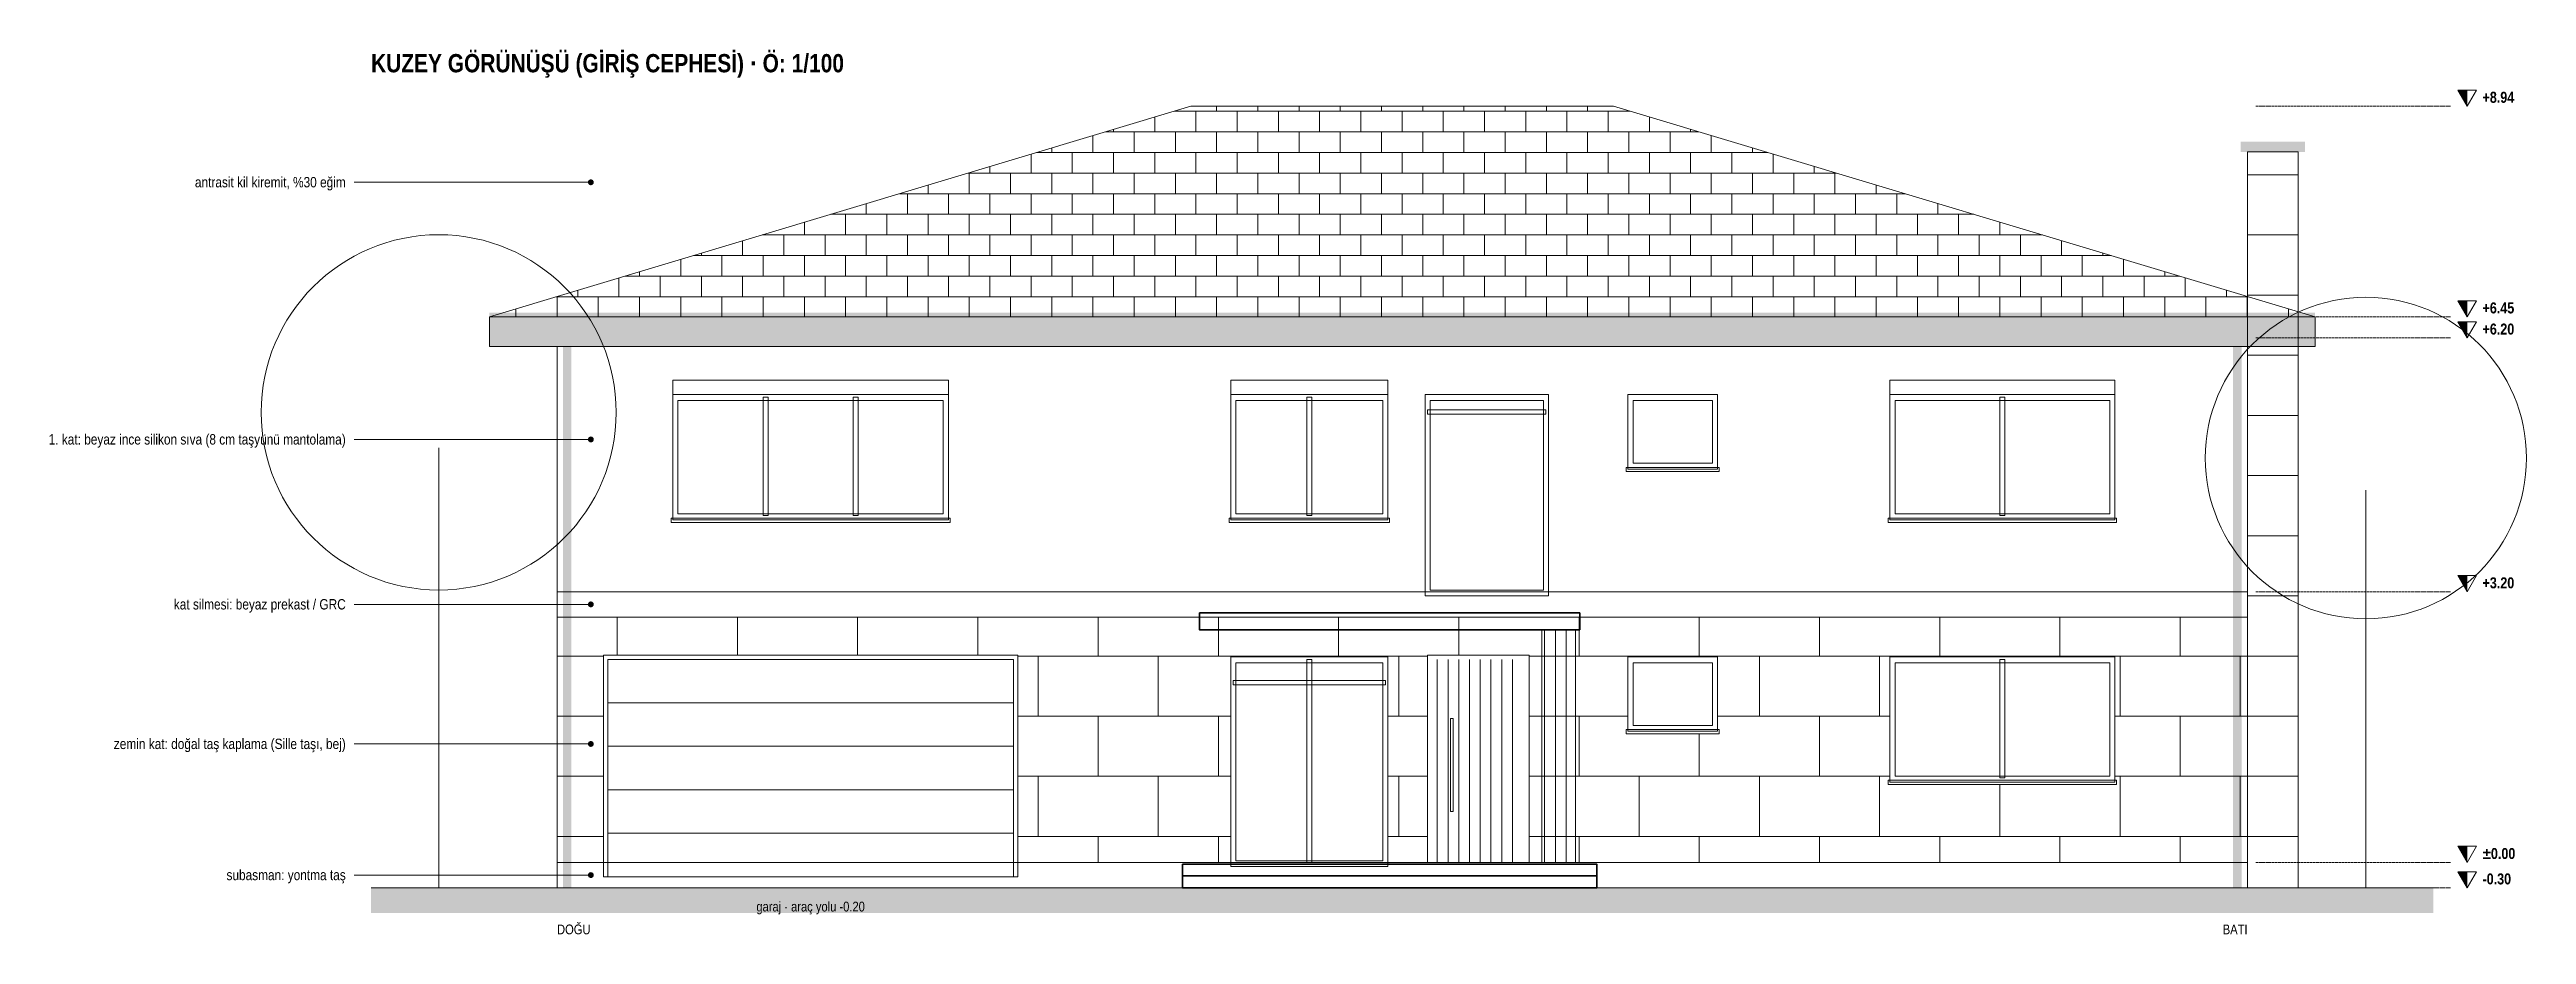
# Model space of a CAD drawing. Header units: centimetres. Extents: x -864 to 7399, y -55958 to -4337.
# Drawn here: x -600 to 2330, y -40085 to -39039 of the extents above; entities that cross this region are included whole.
import ezdxf
from ezdxf.enums import TextEntityAlignment as Align

# ---------------------------------------------------------------- set-up
doc = ezdxf.new("R2010")
doc.units = ezdxf.units.CM
doc.header["$LTSCALE"] = 0.25
doc.linetypes.add('ACAD_ISO02W100', pattern=[15, 12, -3])
for name, color, linetype, lineweight in [('M-BACA-TUGLA-1', 116, 'Continuous', 9), ('M-BACA-TUGLA-1-T', 8, 'Continuous', 5), ('M-BITK-AGAC-1', 70, 'Continuous', 9), ('M-CKAP-KIREMIT-1', 66, 'Continuous', 9), ('M-CKAP-KIREMIT-1-T', 8, 'Continuous', 5), ('M-CVRE-ZEMIN', 45, 'Continuous', 18), ('M-CVRE-ZEMIN-T', 8, 'Continuous', 5), ('M-DUVK-AHSAP-1', 126, 'Continuous', 5), ('M-DUVK-AHSAP-1-T', 8, 'Continuous', 5), ('M-DUVK-DOGALTAS-1', 139, 'Continuous', 5), ('M-DUVK-DOGALTAS-1-T', 8, 'Continuous', 5), ('M-DUVK-PREKAST-1', 127, 'Continuous', 5), ('M-GOST-KESITKOT', 46, 'Continuous', 9), ('M-GOST-YAZI', 2, 'Continuous', 9), ('M-KPKN-AHSAP-1', 93, 'Continuous', 9), ('M-PNKS-ALUMINYUM-1', 171, 'Continuous', 9), ('M-SIVA-1', 52, 'Continuous', 5), ('M-TASI-BETONARME-1', 5, 'Continuous', 35), ('M-YIBO-SAC-1', 12, 'Continuous', 9)]:
    doc.layers.add(name, color=color, linetype=linetype, lineweight=lineweight)
doc.styles.add('YAZI', font='arialn.ttf')
doc.styles.add('YAZI-KALIN', font='arialnb.ttf')

msp = doc.modelspace()

# ---------------------------------------------------------------- texts
at = {"layer": 'M-GOST-KESITKOT', "style": 'YAZI-KALIN'}
for s, p in [('+8.94', (2278, -39102)), ('+6.45', (2278, -39351)), ('+6.20', (2278, -39376)), ('+3.20', (2278, -39676)), ('%%p0.00', (2278, -39996)), ('-0.30', (2278, -40026))]:
    msp.add_text(s, height=12.96, dxfattribs=at).set_placement(p)
at = {"layer": 'M-GOST-YAZI'}
for s, height, style, p in [('KUZEY GÖRÜNÜŞÜ (GİRİŞ CEPHESİ) · Ö: 1/100', 21.6, 'YAZI-KALIN', (-220, -39066)), ('DOĞU', 11.52, 'YAZI', (0, -40085))]:
    msp.add_text(s, height=height, dxfattribs=dict(at, style=style)).set_placement(p)
at = {"layer": 'M-GOST-YAZI', "style": 'YAZI'}
for s, height, p in [('antrasit kil kiremit, %30 eğim', 12.24, (-250, -39202)), ('1. kat: beyaz ince silikon sıva (8 cm taşyünü mantolama)', 12.24, (-250, -39506)), ('kat silmesi: beyaz prekast / GRC', 12.24, (-250, -39701)), ('zemin kat: doğal taş kaplama (Sille taşı, bej)', 12.24, (-250, -39866)), ('subasman: yontma taş', 12.24, (-250, -40021)), ('BATI', 11.52, (2000, -40085))]:
    msp.add_text(s, height=height, dxfattribs=at).set_placement(p, align=Align.RIGHT)
msp.add_text('garaj · araç yolu -0.20', height=11.52, dxfattribs=at).set_placement((300, -40058), align=Align.CENTER)

# ---------------------------------------------------------------- hatches: boundary and pattern name
at = {"layer": 'M-BACA-TUGLA-1-T'}
h = msp.add_hatch(color=256, dxfattribs=at)
h.dxf.hatch_style = 1
h.paths.add_polyline_path([(1992, -39148), (2068, -39148), (2068, -39160), (1992, -39160)])
h = msp.add_hatch(dxfattribs=at)
h.set_pattern_fill('AR-B816', scale=0.35)
h.paths.add_polyline_path([(2000, -39160), (2060, -39160), (2060, -40030), (2000, -40030)])
at = {"layer": 'M-CKAP-KIREMIT-1-T'}
h = msp.add_hatch(dxfattribs=at)
h.set_pattern_fill('AR-B816', scale=0.12)
h.paths.add_polyline_path([(2080, -39355), (1250, -39106), (750, -39106), (-80, -39355)])
h = msp.add_hatch(color=256, dxfattribs=at)
h.dxf.hatch_style = 1
h.paths.add_polyline_path([(-80, -39350), (2080, -39350), (2080, -39360), (-80, -39360)])
h = msp.add_hatch(color=256, dxfattribs=at)
h.dxf.hatch_style = 1
h.paths.add_polyline_path([(-80, -39355), (2080, -39355), (2080, -39390), (-80, -39390)])
at = {"layer": 'M-CVRE-ZEMIN-T'}
h = msp.add_hatch(dxfattribs=at)
h.set_pattern_fill('EARTH', scale=5)
h.paths.add_polyline_path([(-220, -40030), (2220, -40030), (2220, -40060), (-220, -40060)])
at = {"layer": 'M-DUVK-AHSAP-1-T'}
h = msp.add_hatch(dxfattribs=at)
h.set_pattern_fill('LINE', scale=4, angle=90)
h.paths.add_polyline_path([(1165, -39725), (1205, -39725), (1205, -40000), (1165, -40000)])
h = msp.add_hatch(dxfattribs=at)
h.set_pattern_fill('LINE', scale=4, angle=90)
h.paths.add_polyline_path([(1037, -39760), (1143, -39760), (1143, -40000), (1037, -40000)])
at = {"layer": 'M-DUVK-DOGALTAS-1-T'}
h = msp.add_hatch(dxfattribs=at)
h.set_pattern_fill('AR-B816', scale=0.35)
h.paths.add_polyline_path([(0, -39710), (2000, -39710), (2000, -39755), (0, -39755)])
h = msp.add_hatch(dxfattribs=at)
h.set_pattern_fill('AR-B816', scale=0.35)
h.paths.add_polyline_path([(0, -39755), (55, -39755), (55, -39757), (0, -39757)])
h = msp.add_hatch(dxfattribs=at)
h.set_pattern_fill('AR-B816', scale=0.35)
h.paths.add_polyline_path([(0, -39757), (55, -39757), (55, -39843), (0, -39843)])
h = msp.add_hatch(dxfattribs=at)
h.set_pattern_fill('AR-B816', scale=0.35)
h.paths.add_polyline_path([(545, -39755), (1030, -39755), (1030, -39757), (545, -39757)])
h = msp.add_hatch(dxfattribs=at)
h.set_pattern_fill('AR-B816', scale=0.35)
h.paths.add_polyline_path([(545, -39757), (797, -39757), (797, -39843), (545, -39843)])
h = msp.add_hatch(dxfattribs=at)
h.set_pattern_fill('AR-B816', scale=0.35)
h.paths.add_polyline_path([(983, -39757), (1030, -39757), (1030, -39843), (983, -39843)])
h = msp.add_hatch(dxfattribs=at)
h.set_pattern_fill('AR-B816', scale=0.35)
h.paths.add_polyline_path([(1150, -39755), (2000, -39755), (2000, -39757), (1150, -39757)])
h = msp.add_hatch(dxfattribs=at)
h.set_pattern_fill('AR-B816', scale=0.35)
h.paths.add_polyline_path([(1150, -39757), (1267, -39757), (1267, -39843), (1150, -39843)])
h = msp.add_hatch(dxfattribs=at)
h.set_pattern_fill('AR-B816', scale=0.35)
h.paths.add_polyline_path([(1373, -39757), (1577, -39757), (1577, -39843), (1373, -39843)])
h = msp.add_hatch(dxfattribs=at)
h.set_pattern_fill('AR-B816', scale=0.35)
h.paths.add_polyline_path([(1843, -39757), (2000, -39757), (2000, -39903), (1843, -39903)])
h = msp.add_hatch(dxfattribs=at)
h.set_pattern_fill('AR-B816', scale=0.35)
h.paths.add_polyline_path([(0, -39843), (55, -39843), (55, -39845), (0, -39845)])
h = msp.add_hatch(dxfattribs=at)
h.set_pattern_fill('AR-B816', scale=0.35)
h.paths.add_polyline_path([(0, -39845), (55, -39845), (55, -39848), (0, -39848)])
h = msp.add_hatch(dxfattribs=at)
h.set_pattern_fill('AR-B816', scale=0.35)
h.paths.add_polyline_path([(0, -39848), (55, -39848), (55, -39903), (0, -39903)])
h = msp.add_hatch(dxfattribs=at)
h.set_pattern_fill('AR-B816', scale=0.35)
h.paths.add_polyline_path([(545, -39843), (797, -39843), (797, -39845), (545, -39845)])
h = msp.add_hatch(dxfattribs=at)
h.set_pattern_fill('AR-B816', scale=0.35)
h.paths.add_polyline_path([(545, -39845), (797, -39845), (797, -39848), (545, -39848)])
h = msp.add_hatch(dxfattribs=at)
h.set_pattern_fill('AR-B816', scale=0.35)
h.paths.add_polyline_path([(545, -39848), (797, -39848), (797, -39903), (545, -39903)])
h = msp.add_hatch(dxfattribs=at)
h.set_pattern_fill('AR-B816', scale=0.35)
h.paths.add_polyline_path([(983, -39843), (1030, -39843), (1030, -39845), (983, -39845)])
h = msp.add_hatch(dxfattribs=at)
h.set_pattern_fill('AR-B816', scale=0.35)
h.paths.add_polyline_path([(983, -39845), (1030, -39845), (1030, -39848), (983, -39848)])
h = msp.add_hatch(dxfattribs=at)
h.set_pattern_fill('AR-B816', scale=0.35)
h.paths.add_polyline_path([(983, -39848), (1030, -39848), (1030, -39903), (983, -39903)])
h = msp.add_hatch(dxfattribs=at)
h.set_pattern_fill('AR-B816', scale=0.35)
h.paths.add_polyline_path([(1150, -39843), (1265, -39843), (1265, -39845), (1150, -39845)])
h = msp.add_hatch(dxfattribs=at)
h.set_pattern_fill('AR-B816', scale=0.35)
h.paths.add_polyline_path([(1150, -39845), (1265, -39845), (1265, -39848), (1150, -39848)])
h = msp.add_hatch(dxfattribs=at)
h.set_pattern_fill('AR-B816', scale=0.35)
h.paths.add_polyline_path([(1150, -39848), (1577, -39848), (1577, -39903), (1150, -39903)])
h = msp.add_hatch(dxfattribs=at)
h.set_pattern_fill('AR-B816', scale=0.35)
h.paths.add_polyline_path([(1375, -39843), (1577, -39843), (1577, -39845), (1375, -39845)])
h = msp.add_hatch(dxfattribs=at)
h.set_pattern_fill('AR-B816', scale=0.35)
h.paths.add_polyline_path([(1375, -39845), (1577, -39845), (1577, -39848), (1375, -39848)])
h = msp.add_hatch(dxfattribs=at)
h.set_pattern_fill('AR-B816', scale=0.35)
h.paths.add_polyline_path([(0, -39903), (55, -39903), (55, -39905), (0, -39905)])
h = msp.add_hatch(dxfattribs=at)
h.set_pattern_fill('AR-B816', scale=0.35)
h.paths.add_polyline_path([(0, -39905), (55, -39905), (55, -39908), (0, -39908)])
h = msp.add_hatch(dxfattribs=at)
h.set_pattern_fill('AR-B816', scale=0.35)
h.paths.add_polyline_path([(0, -39908), (55, -39908), (55, -40000), (0, -40000)])
h = msp.add_hatch(dxfattribs=at)
h.set_pattern_fill('AR-B816', scale=0.35)
h.paths.add_polyline_path([(545, -39903), (797, -39903), (797, -39905), (545, -39905)])
h = msp.add_hatch(dxfattribs=at)
h.set_pattern_fill('AR-B816', scale=0.35)
h.paths.add_polyline_path([(545, -39905), (797, -39905), (797, -39908), (545, -39908)])
h = msp.add_hatch(dxfattribs=at)
h.set_pattern_fill('AR-B816', scale=0.35)
h.paths.add_polyline_path([(545, -39908), (797, -39908), (797, -40000), (545, -40000)])
h = msp.add_hatch(dxfattribs=at)
h.set_pattern_fill('AR-B816', scale=0.35)
h.paths.add_polyline_path([(983, -39903), (1030, -39903), (1030, -39905), (983, -39905)])
h = msp.add_hatch(dxfattribs=at)
h.set_pattern_fill('AR-B816', scale=0.35)
h.paths.add_polyline_path([(983, -39905), (1030, -39905), (1030, -39908), (983, -39908)])
h = msp.add_hatch(dxfattribs=at)
h.set_pattern_fill('AR-B816', scale=0.35)
h.paths.add_polyline_path([(983, -39908), (1030, -39908), (1030, -40000), (983, -40000)])
h = msp.add_hatch(dxfattribs=at)
h.set_pattern_fill('AR-B816', scale=0.35)
h.paths.add_polyline_path([(1150, -39903), (1575, -39903), (1575, -39905), (1150, -39905)])
h = msp.add_hatch(dxfattribs=at)
h.set_pattern_fill('AR-B816', scale=0.35)
h.paths.add_polyline_path([(1150, -39905), (1575, -39905), (1575, -39908), (1150, -39908)])
h = msp.add_hatch(dxfattribs=at)
h.set_pattern_fill('AR-B816', scale=0.35)
h.paths.add_polyline_path([(1150, -39908), (2000, -39908), (2000, -40000), (1150, -40000)])
h = msp.add_hatch(dxfattribs=at)
h.set_pattern_fill('AR-B816', scale=0.35)
h.paths.add_polyline_path([(1845, -39903), (2000, -39903), (2000, -39905), (1845, -39905)])
h = msp.add_hatch(dxfattribs=at)
h.set_pattern_fill('AR-B816', scale=0.35)
h.paths.add_polyline_path([(1845, -39905), (2000, -39905), (2000, -39908), (1845, -39908)])
at = {"layer": 'M-GOST-KESITKOT'}
h = msp.add_hatch(color=256, dxfattribs=at)
h.dxf.hatch_style = 1
h.paths.add_polyline_path([(2249, -39087), (2260, -39087), (2260, -39106)])
h = msp.add_hatch(color=256, dxfattribs=at)
h.dxf.hatch_style = 1
h.paths.add_polyline_path([(2249, -39336), (2260, -39336), (2260, -39355)])
h = msp.add_hatch(color=256, dxfattribs=at)
h.dxf.hatch_style = 1
h.paths.add_polyline_path([(2249, -39361), (2260, -39361), (2260, -39380)])
h = msp.add_hatch(color=256, dxfattribs=at)
h.dxf.hatch_style = 1
h.paths.add_polyline_path([(2249, -39661), (2260, -39661), (2260, -39680)])
h = msp.add_hatch(color=256, dxfattribs=at)
h.dxf.hatch_style = 1
h.paths.add_polyline_path([(2249, -39981), (2260, -39981), (2260, -40000)])
h = msp.add_hatch(color=256, dxfattribs=at)
h.dxf.hatch_style = 1
h.paths.add_polyline_path([(2249, -40011), (2260, -40011), (2260, -40030)])
at = {"layer": 'M-GOST-YAZI'}
h = msp.add_hatch(color=256, dxfattribs=at)
h.dxf.hatch_style = 1
edge = h.paths.add_edge_path()
edge.add_arc((40, -39196), 3.5, 0, 360)
h = msp.add_hatch(color=256, dxfattribs=at)
h.dxf.hatch_style = 1
edge = h.paths.add_edge_path()
edge.add_arc((40, -39500), 3.5, 0, 360)
h = msp.add_hatch(color=256, dxfattribs=at)
h.dxf.hatch_style = 1
edge = h.paths.add_edge_path()
edge.add_arc((40, -39695), 3.5, 0, 360)
h = msp.add_hatch(color=256, dxfattribs=at)
h.dxf.hatch_style = 1
edge = h.paths.add_edge_path()
edge.add_arc((40, -39860), 3.5, 0, 360)
h = msp.add_hatch(color=256, dxfattribs=at)
h.dxf.hatch_style = 1
edge = h.paths.add_edge_path()
edge.add_arc((40, -40015), 3.5, 0, 360)
at = {"layer": 'M-YIBO-SAC-1'}
h = msp.add_hatch(color=256, dxfattribs=at)
h.dxf.hatch_style = 1
h.paths.add_polyline_path([(7, -39390), (17, -39390), (17, -40030), (7, -40030)])
h = msp.add_hatch(color=256, dxfattribs=at)
h.dxf.hatch_style = 1
h.paths.add_polyline_path([(1983, -39390), (1993, -39390), (1993, -40030), (1983, -40030)])

# ---------------------------------------------------------------- linework, layer by layer
at = {"layer": 'M-BACA-TUGLA-1'}
msp.add_lwpolyline([(2000, -39160), (2060, -39160), (2060, -40030), (2000, -40030)], close=True, dxfattribs=at)
at = {"layer": 'M-BITK-AGAC-1'}
for p, q in [((-140, -40030), (-140, -39510)), ((2140, -40030), (2140, -39560))]:
    msp.add_line(p, q, dxfattribs=at)
for centre, radius in [((-140, -39468), 210), ((2140, -39522), 190)]:
    msp.add_circle(centre, radius, dxfattribs=at)
at = {"layer": 'M-CKAP-KIREMIT-1'}
for points in [[(2080, -39355), (1250, -39106), (750, -39106), (-80, -39355)], [(-80, -39355), (2080, -39355), (2080, -39390), (-80, -39390)]]:
    msp.add_lwpolyline(points, close=True, dxfattribs=at)
at = {"layer": 'M-CVRE-ZEMIN'}
msp.add_line((2220, -40030), (-220, -40030), dxfattribs=at)
at = {"layer": 'M-DUVK-AHSAP-1'}
msp.add_lwpolyline([(1165, -39725), (1205, -39725), (1205, -40000), (1165, -40000)], close=True, dxfattribs=at)
at = {"layer": 'M-DUVK-DOGALTAS-1'}
for points in [[(0, -39710), (2000, -39710), (2000, -40000), (0, -40000)], [(0, -40000), (2000, -40000), (2000, -40030), (0, -40030)]]:
    msp.add_lwpolyline(points, close=True, dxfattribs=at)
at = {"layer": 'M-DUVK-PREKAST-1'}
msp.add_lwpolyline([(0, -39680), (2000, -39680), (2000, -39710), (0, -39710)], close=True, dxfattribs=at)
at = {"layer": 'M-GOST-KESITKOT', "linetype": 'ACAD_ISO02W100'}
for p, q in [((2010, -39106), (2240, -39106)), ((2010, -39355), (2240, -39355)), ((2010, -39380), (2240, -39380)), ((2010, -39680), (2240, -39680)), ((2010, -40000), (2240, -40000)), ((2010, -40030), (2240, -40030))]:
    msp.add_line(p, q, dxfattribs=at)
at = {"layer": 'M-GOST-KESITKOT'}
for points in [[(2249, -39087), (2271, -39087), (2260, -39106)], [(2249, -39336), (2271, -39336), (2260, -39355)], [(2249, -39361), (2271, -39361), (2260, -39380)], [(2249, -39661), (2271, -39661), (2260, -39680)], [(2249, -39981), (2271, -39981), (2260, -40000)], [(2249, -40011), (2271, -40011), (2260, -40030)]]:
    msp.add_lwpolyline(points, close=True, dxfattribs=at)
at = {"layer": 'M-GOST-YAZI'}
for p, q in [((-240, -39196), (40, -39196)), ((-240, -39500), (40, -39500)), ((-240, -39695), (40, -39695)), ((-240, -39860), (40, -39860)), ((-240, -40015), (40, -40015))]:
    msp.add_line(p, q, dxfattribs=at)
at = {"layer": 'M-KPKN-AHSAP-1'}
for p, q in [((540, -39811.4), (60, -39811.4)), ((540, -39862.8), (60, -39862.8)), ((540, -39914.2), (60, -39914.2)), ((540, -39965.6), (60, -39965.6))]:
    msp.add_line(p, q, dxfattribs=at)
for points in [[(55, -39755), (545, -39755), (545, -40017), (55, -40017)], [(60, -39760), (540, -39760), (540, -40017), (60, -40017)], [(1030, -39755), (1150, -39755), (1150, -40000), (1030, -40000)], [(1057, -39830), (1060, -39830), (1060, -39940), (1057, -39940)]]:
    msp.add_lwpolyline(points, close=True, dxfattribs=at)
at = {"layer": 'M-PNKS-ALUMINYUM-1'}
for points in [[(137, -39430), (463, -39430), (463, -39447), (137, -39447)], [(797, -39430), (983, -39430), (983, -39447), (797, -39447)], [(1577, -39430), (1843, -39430), (1843, -39447), (1577, -39447)], [(137, -39447), (463, -39447), (463, -39595), (137, -39595)], [(143, -39454), (457, -39454), (457, -39588), (143, -39588)], [(243.7, -39450), (249.7, -39450), (249.7, -39590), (243.7, -39590)], [(350.3, -39450), (356.3, -39450), (356.3, -39590), (350.3, -39590)], [(797, -39447), (983, -39447), (983, -39595), (797, -39595)], [(803, -39454), (977, -39454), (977, -39588), (803, -39588)], [(887, -39450), (893, -39450), (893, -39590), (887, -39590)], [(1027, -39447), (1173, -39447), (1173, -39685), (1027, -39685)], [(1030, -39465), (1170, -39465), (1170, -39470), (1030, -39470)], [(1033, -39454), (1167, -39454), (1167, -39678), (1033, -39678)], [(1267, -39447), (1373, -39447), (1373, -39535), (1267, -39535)], [(1273, -39454), (1367, -39454), (1367, -39528), (1273, -39528)], [(1577, -39447), (1843, -39447), (1843, -39595), (1577, -39595)], [(1583, -39454), (1837, -39454), (1837, -39588), (1583, -39588)], [(1707, -39450), (1713, -39450), (1713, -39590), (1707, -39590)], [(1265, -39533), (1375, -39533), (1375, -39538), (1265, -39538)], [(1265, -39533), (1375, -39533), (1375, -39538), (1265, -39538)], [(135, -39593), (465, -39593), (465, -39598), (135, -39598)], [(135, -39593), (465, -39593), (465, -39598), (135, -39598)], [(795, -39593), (985, -39593), (985, -39598), (795, -39598)], [(795, -39593), (985, -39593), (985, -39598), (795, -39598)], [(1575, -39593), (1845, -39593), (1845, -39598), (1575, -39598)], [(1575, -39593), (1845, -39593), (1845, -39598), (1575, -39598)], [(797, -39757), (983, -39757), (983, -40005), (797, -40005)], [(803, -39764), (977, -39764), (977, -39998), (803, -39998)], [(887, -39760), (893, -39760), (893, -40000), (887, -40000)], [(1267, -39757), (1373, -39757), (1373, -39845), (1267, -39845)], [(1273, -39764), (1367, -39764), (1367, -39838), (1273, -39838)], [(1577, -39757), (1843, -39757), (1843, -39905), (1577, -39905)], [(1583, -39764), (1837, -39764), (1837, -39898), (1583, -39898)], [(1707, -39760), (1713, -39760), (1713, -39900), (1707, -39900)], [(800, -39785), (980, -39785), (980, -39790), (800, -39790)], [(1265, -39843), (1375, -39843), (1375, -39848), (1265, -39848)], [(1265, -39843), (1375, -39843), (1375, -39848), (1265, -39848)], [(1575, -39903), (1845, -39903), (1845, -39908), (1575, -39908)], [(1575, -39903), (1845, -39903), (1845, -39908), (1575, -39908)]]:
    msp.add_lwpolyline(points, close=True, dxfattribs=at)
at = {"layer": 'M-SIVA-1'}
msp.add_lwpolyline([(0, -39390), (2000, -39390), (2000, -39680), (0, -39680)], close=True, dxfattribs=at)
at = {"layer": 'M-TASI-BETONARME-1'}
for points in [[(760, -39705), (1210, -39705), (1210, -39725), (760, -39725)], [(740, -40002), (1230, -40002), (1230, -40016), (740, -40016)], [(740, -40016), (1230, -40016), (1230, -40030), (740, -40030)]]:
    msp.add_lwpolyline(points, close=True, dxfattribs=at)

msp.set_redraw_order([(e.dxf.handle, doc.entitydb.next_handle()) for e in msp.query("TEXT MTEXT ATTDEF DIMENSION ARC_DIMENSION")])  # texts and dimensions are drawn at this point

doc.saveas('drawing.dxf')
